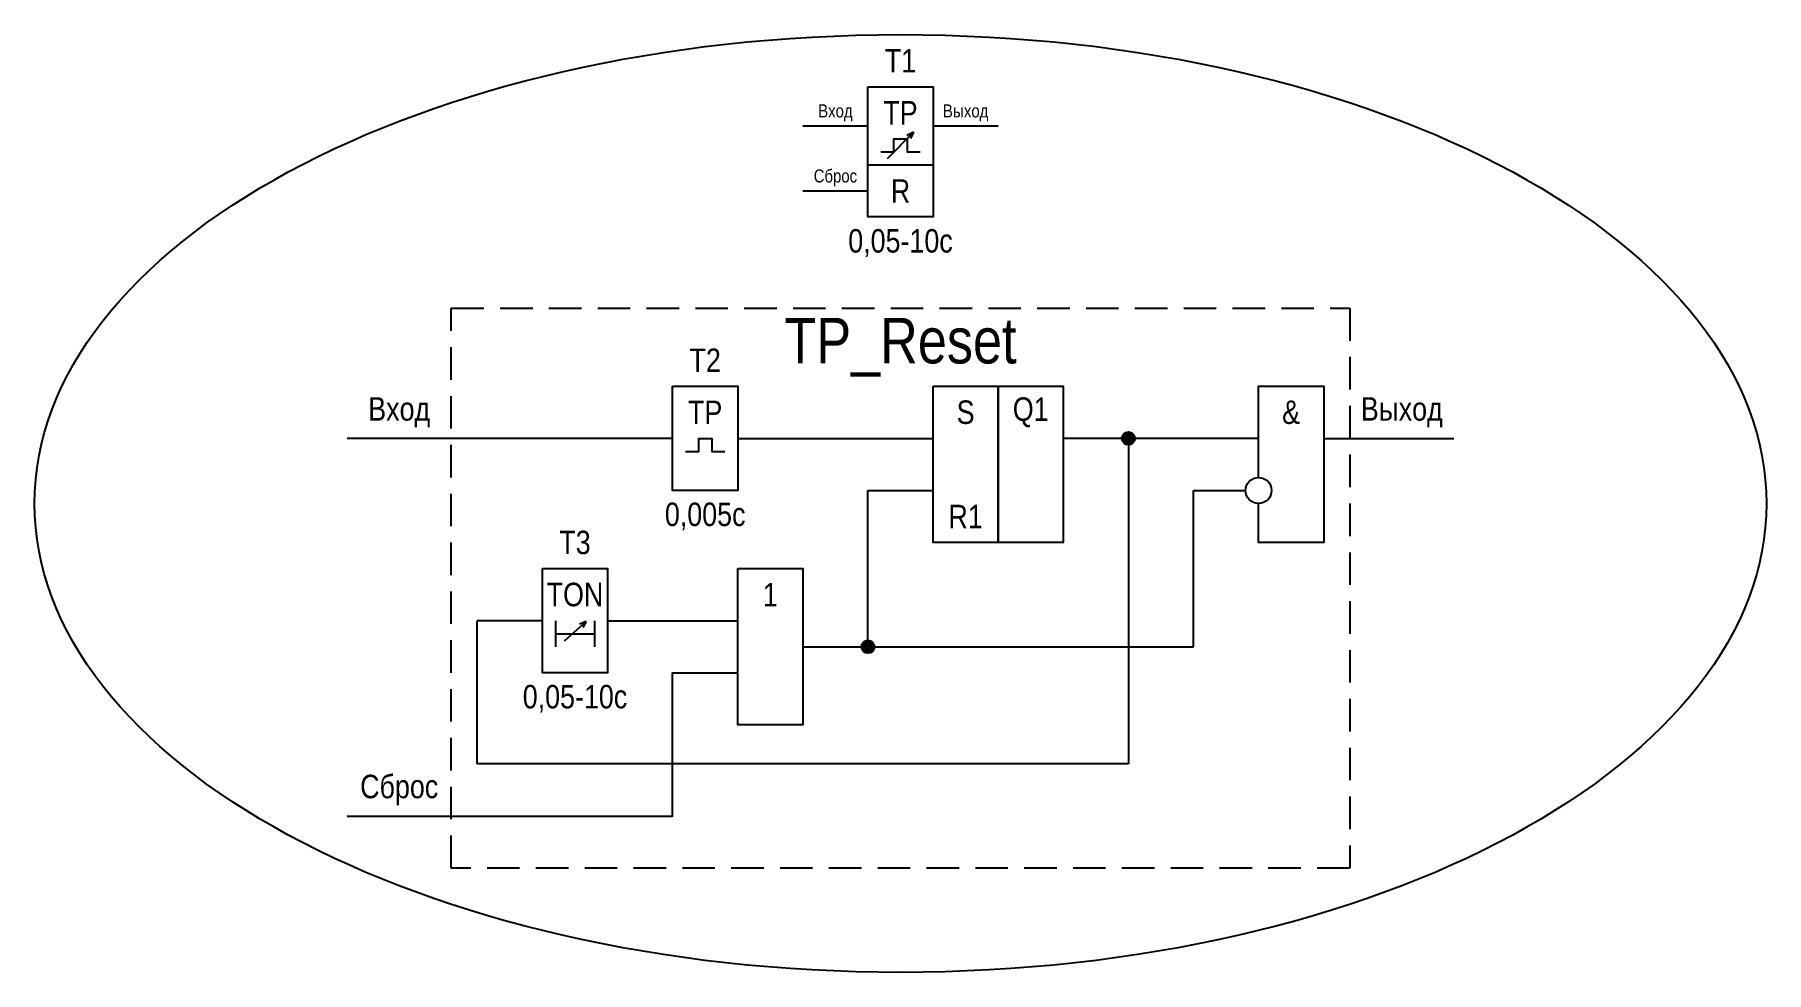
# Model space of a CAD drawing. Header units: millimetres. Extents: x -7300 to 495, y 0 to 1179.
# Drawn here: x -2798 to -2665, y 1062 to 1134 of the extents above; entities that cross this region are included whole.
import ezdxf

# ---------------------------------------------------------------- set-up
doc = ezdxf.new("R2010")
doc.units = ezdxf.units.MM
doc.linetypes.add('штриховая2', pattern=[0.375, 0.25, -0.125])
doc.styles.add('2.5_Gost_RD', font='ARIALN.TTF', dxfattribs={"height": 2.5})
doc.styles.add('3.5_Gost_RD', font='ARIALN.TTF', dxfattribs={"height": 3.5})

msp = doc.modelspace()

# ---------------------------------------------------------------- texts
at = {"ltscale": 100, "attachment_point": 5, "style": '2.5_Gost_RD'}
for s, insert, char_height, width in [('T1', (-2731.5, 1132), 1.8, 5), ('Вход', (-2736.5, 1128), 1, 5), ('TP', (-2731.5, 1128), 1.8, 5), ('Выход', (-2726.5, 1128), 1, 5), ('Сброс', (-2736.5, 1123), 1, 5), ('R', (-2731.5, 1122), 1.8, 5), ('0,05-10с', (-2731.5, 1118), 1.8, 5), ('T2', (-2746.5, 1109), 1.8, 5), ('Вход', (-2770, 1105), 1.8, 8), ('TP', (-2746.5, 1105), 1.8, 5), ('S', (-2726.5, 1105), 1.8, 5), ('Q1', (-2721.5, 1105), 1.8, 5), ('&', (-2701.5, 1105), 1.8, 5), ('Выход', (-2693, 1105), 1.8, 8), ('0,005с', (-2746.5, 1097), 1.8, 5), ('R1', (-2726.5, 1097), 1.8, 5), ('T3', (-2756.5, 1095), 1.8, 5), ('TON', (-2756.5, 1091), 1.8, 5), ('1', (-2741.5, 1091), 1.8, 5), ('0,05-10с', (-2756.5, 1083), 1.8, 5), ('Сброс', (-2770, 1076), 1.8, 8)]:
    msp.add_mtext(s, dxfattribs=dict(at, insert=insert, char_height=char_height, width=width))
at = {"color": 30, "ltscale": 100, "insert": (-2731.5, 1110), "char_height": 3.5, "width": 69, "attachment_point": 5, "style": '3.5_Gost_RD'}
msp.add_mtext('{\\C3;ТР_Reset}', dxfattribs=at)

# ---------------------------------------------------------------- blocks, each defined once
blk = doc.blocks.new('Точка')
at = {"ltscale": 100}
h = blk.add_hatch(color=256, dxfattribs=at)
h.dxf.hatch_style = 1
edge = h.paths.add_edge_path()
edge.add_arc((0, 0), 0.5, 0, 360)
blk.add_circle((0, 0), 0.5, dxfattribs=at)

# ---------------------------------------------------------------- linework, layer by layer
at = {"ltscale": 100}
for p, q in [((-2729, 1127), (-2724, 1127)), ((-2732.5, 1124.5), (-2730.5, 1126.5)), ((-2730.5, 1126.5), (-2731.01, 1126.25)), ((-2730.5, 1126.5), (-2730.74, 1126.02)), ((-2749, 1103), (-2774, 1103)), ((-2744, 1103), (-2729, 1103)), ((-2704, 1103), (-2719, 1103)), ((-2714, 1103), (-2714, 1078)), ((-2699, 1103), (-2689, 1103)), ((-2734, 1087), (-2734, 1099)), ((-2734, 1099), (-2729, 1099)), ((-2709, 1087), (-2709, 1099)), ((-2709, 1099), (-2705, 1099)), ((-2759, 1089), (-2764, 1089)), ((-2764, 1078), (-2764, 1089)), ((-2754, 1089), (-2754, 1089)), ((-2754, 1089), (-2744, 1089)), ((-2739, 1087), (-2709, 1087)), ((-2714, 1078), (-2764, 1078))]:
    msp.add_line(p, q, dxfattribs=at)
at = {"color": 3, "ltscale": 100}
msp.add_line((-2739, 1122), (-2734, 1122), dxfattribs=at)
at = {"color": 7, "ltscale": 100}
for p, q in [((-2757.3, 1087.46), (-2755.63, 1088.95)), ((-2755.63, 1088.95), (-2756.15, 1088.73)), ((-2755.63, 1088.95), (-2755.89, 1088.48))]:
    msp.add_line(p, q, dxfattribs=at)
at = {"ltscale": 100}
for points in [[(-2734, 1130), (-2729, 1130), (-2729, 1120), (-2734, 1120)], [(-2734, 1124), (-2729, 1124), (-2729, 1120), (-2734, 1120)], [(-2749, 1107), (-2744, 1107), (-2744, 1099), (-2749, 1099)], [(-2729, 1107), (-2724, 1107), (-2724, 1095), (-2729, 1095)], [(-2724, 1107), (-2719, 1107), (-2719, 1095), (-2724, 1095)], [(-2759, 1093), (-2754, 1093), (-2754, 1085), (-2759, 1085)], [(-2744, 1093), (-2739, 1093), (-2739, 1081), (-2744, 1081)]]:
    msp.add_lwpolyline(points, close=True, dxfattribs=at)
for points in [[(-2739, 1127), (-2734, 1127)], [(-2733, 1125), (-2732, 1125), (-2732, 1126), (-2731, 1126), (-2731, 1125), (-2730, 1125)], [(-2704, 1100), (-2704, 1107), (-2699, 1107), (-2699, 1095), (-2704, 1095), (-2704, 1098)], [(-2748, 1102), (-2747, 1102), (-2747, 1103), (-2746, 1103), (-2746, 1102), (-2745, 1102)], [(-2758, 1089), (-2758, 1087)], [(-2758, 1088), (-2755, 1088)], [(-2755, 1089), (-2755, 1087)], [(-2774, 1074), (-2749, 1074), (-2749, 1085), (-2744, 1085)]]:
    msp.add_lwpolyline(points, dxfattribs=at)
at = {"linetype": 'штриховая2', "ltscale": 10}
msp.add_lwpolyline([(-2766, 1113), (-2697, 1113), (-2697, 1070), (-2766, 1070)], close=True, dxfattribs=at)
at = {"ltscale": 100}
msp.add_circle((-2704, 1099), 1, dxfattribs=at)
at = {"color": 3, "ltscale": 100}
msp.add_ellipse((-2731.5, 1098), major_axis=(-66.5, 0), ratio=0.541353, dxfattribs=at)

# ---------------------------------------------------------------- block references
at = {"color": 2, "ltscale": 100}
for p in [(-2714, 1103), (-2734, 1087)]:
    msp.add_blockref('Точка', p, dxfattribs=at)

msp.set_redraw_order([(e.dxf.handle, doc.entitydb.next_handle()) for e in msp.query("TEXT MTEXT ATTDEF DIMENSION ARC_DIMENSION")])  # texts and dimensions are drawn at this point

doc.saveas('drawing.dxf')
